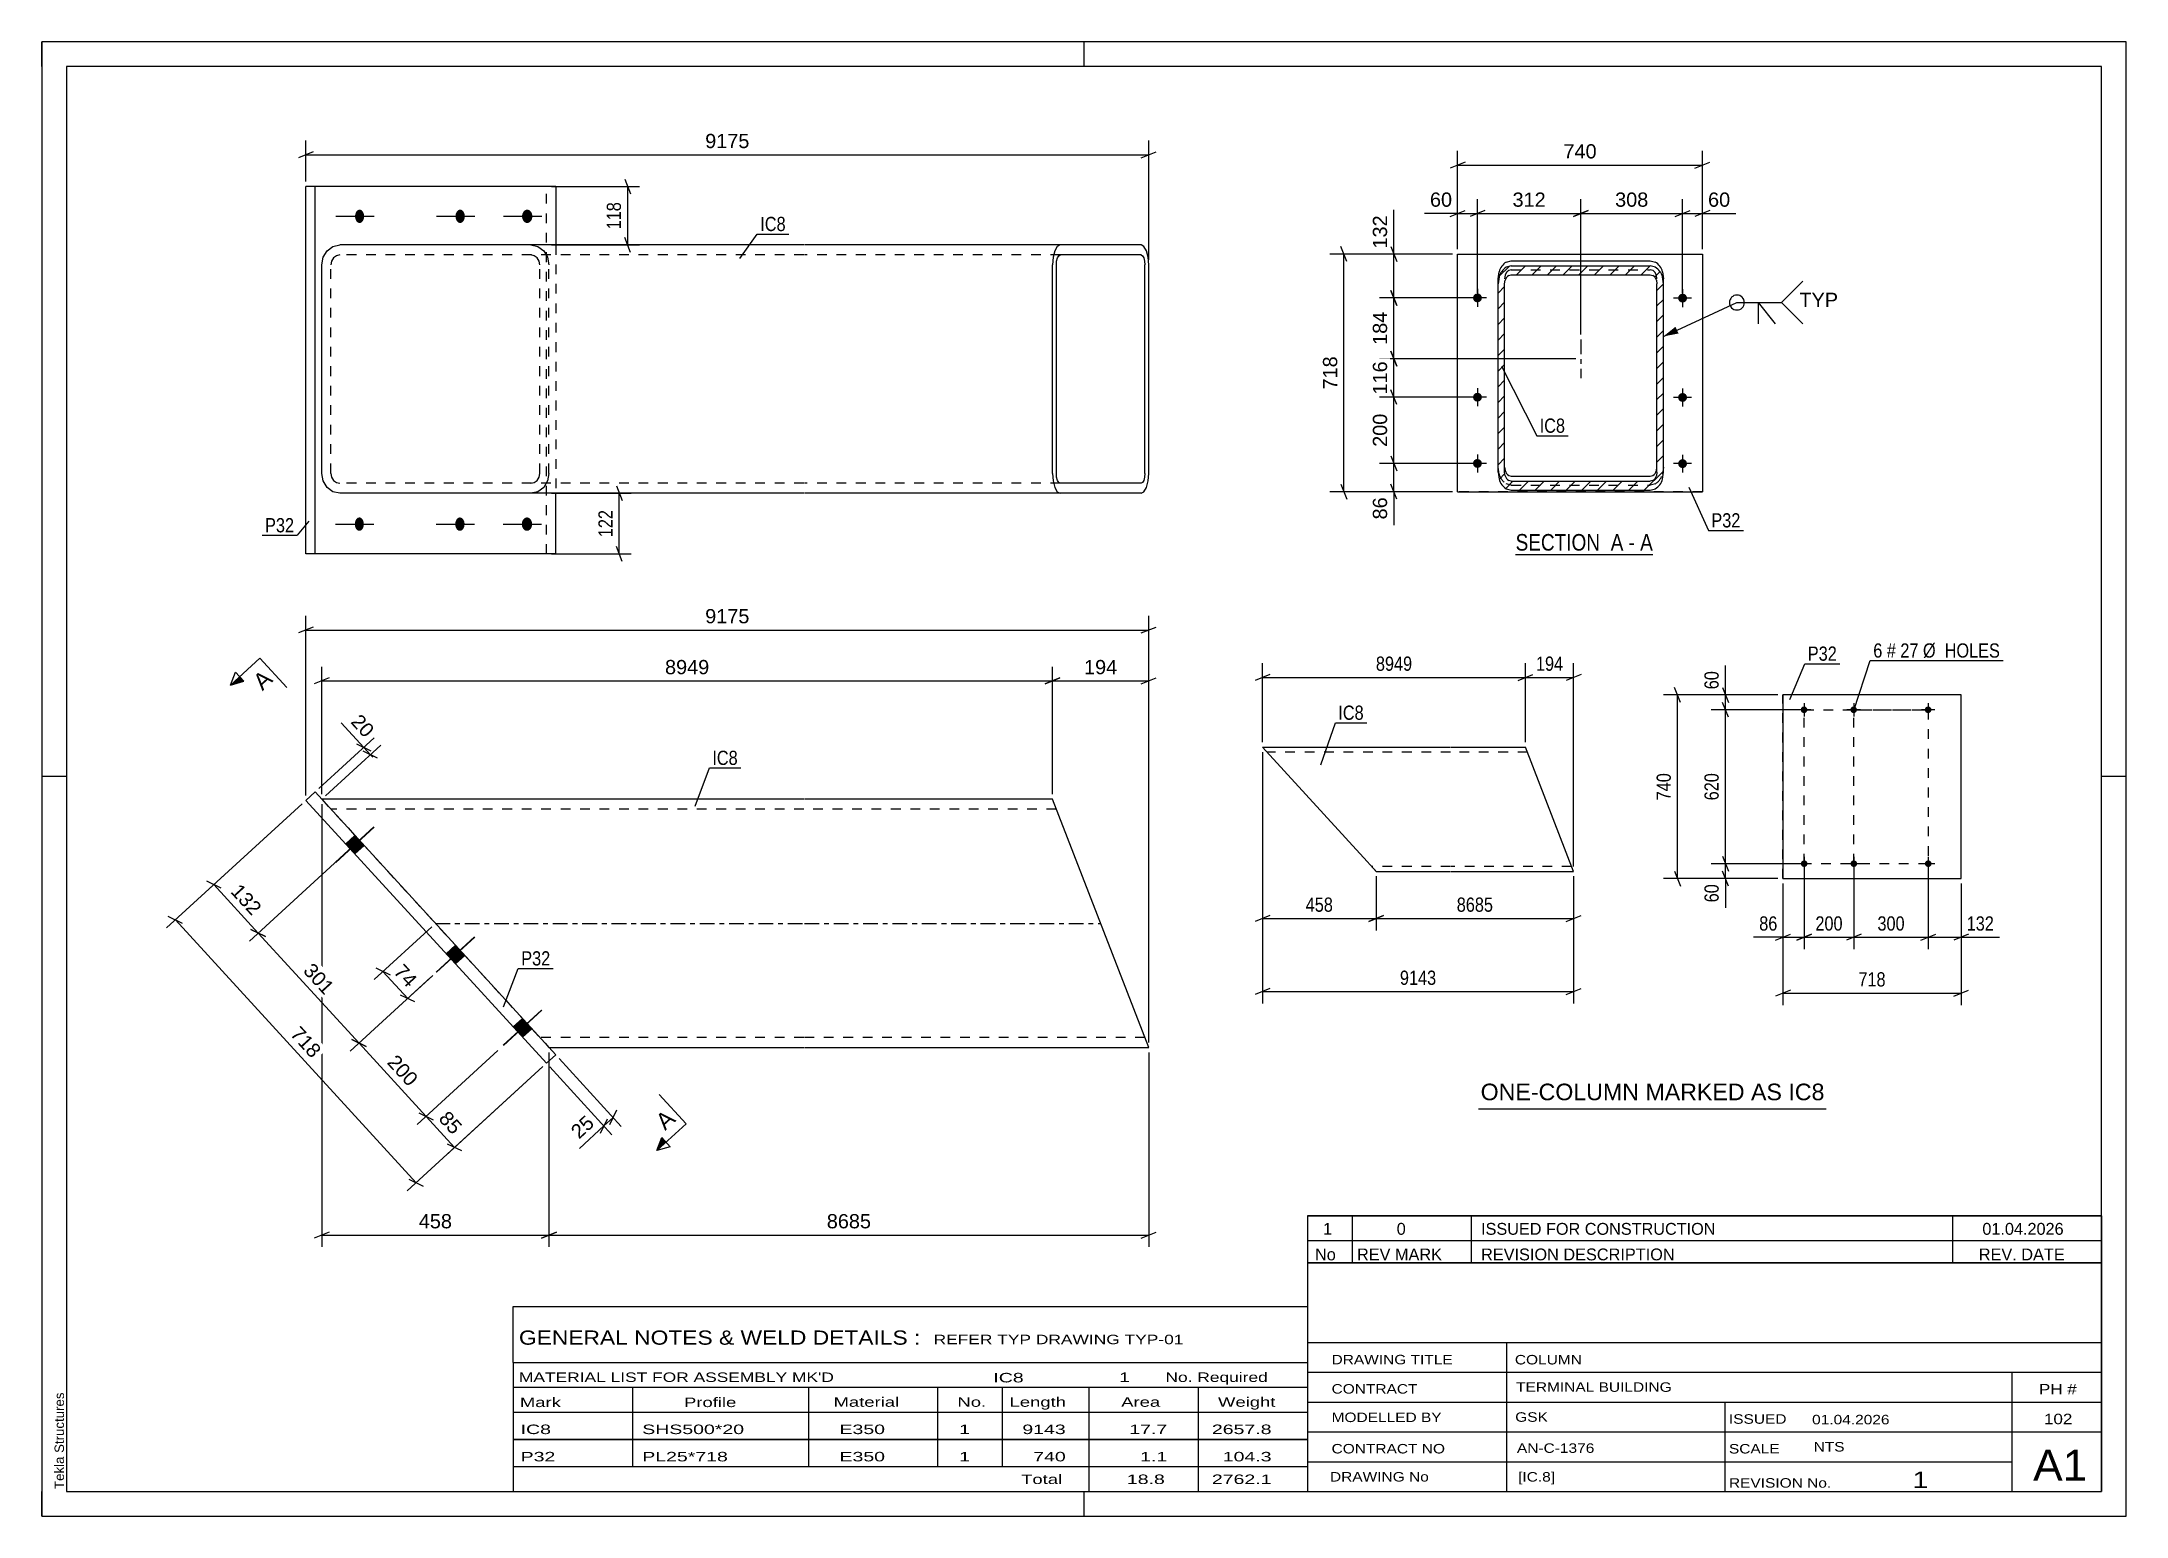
# Model space of a CAD drawing. Header units: millimetres. Extents: x 0 to 420, y 0 to 297.
import ezdxf

# ---------------------------------------------------------------- set-up
doc = ezdxf.new("R2010")
doc.units = ezdxf.units.MM
doc.linetypes.add('DXK_LINE_DOT2', pattern=[3.9198, 1.9599, -1.9599])
doc.linetypes.add('DXK_LINE_DOT3', pattern=[5.9187, 2.979, -0.9799, 0.9799, -0.9799])
doc.styles.add('Arial', font='ARIAL.TTF', dxfattribs={"height": 0.2})
doc.styles.add('Arial Narrow', font='ARIALN.TTF', dxfattribs={"height": 0.2})

# ---------------------------------------------------------------- blocks, each defined once
blk = doc.blocks.new('Unknown-762327746-1129')
at = {"color": 5, "linetype": 'Continuous'}
for p, q in [((420, 297), (0, 297)), ((0, 297), (0, 0)), ((0, 292), (0, 297)), ((210, 292), (210, 297)), ((420, 0), (420, 297)), ((415, 292), (5, 292)), ((5, 292), (5, 5)), ((415, 5), (415, 292)), ((5, 149), (0, 149)), ((420, 149), (415, 149)), ((0, 0), (0, 5)), ((5, 5), (415, 5)), ((210, 0), (210, 5)), ((0, 0), (420, 0))]:
    blk.add_line(p, q, dxfattribs=at)
at = {"color": 174, "linetype": 'Continuous', "style": 'Arial'}
blk.add_text('Tekla Structures', height=1.9102, rotation=90, dxfattribs=at).set_placement((4.5, 5.5))
blk = doc.blocks.new('Unknown-762327746-17 - 1246')
at = {"color": 6, "linetype": 'Continuous'}
blk.add_line((296.96, 193.75), (324.61, 193.75), dxfattribs=at)
at = {"color": 0, "linetype": 'Continuous'}
blk.add_wipeout([(315.07, 194.5), (315.07, 198), (296.96, 198), (296.96, 194.5)], dxfattribs=at)
at = {"color": 7, "linetype": 'Continuous', "style": 'Arial Narrow'}
blk.add_text('SECTION ', height=3.34, dxfattribs=at).set_placement((296.96, 194.5))
at = {"color": 0, "linetype": 'Continuous'}
blk.add_wipeout([(318.68, 194.5), (318.68, 198), (316.12, 198), (316.12, 194.5)], dxfattribs=at)
blk.add_wipeout([(321, 194.5), (321, 198), (319.73, 198), (319.73, 194.5)], dxfattribs=at)
at = {"color": 7, "linetype": 'Continuous', "style": 'Arial Narrow'}
blk.add_text('A', height=3.34, dxfattribs=at).set_placement((316.12, 194.5))
at = {"color": 0, "linetype": 'Continuous'}
blk.add_wipeout([(324.61, 194.5), (324.61, 198), (322.05, 198), (322.05, 194.5)], dxfattribs=at)
at = {"color": 7, "linetype": 'Continuous', "style": 'Arial Narrow'}
for s, p in [('A', (322.05, 194.5)), ('-', (319.73, 194.5))]:
    blk.add_text(s, height=3.34, dxfattribs=at).set_placement(p)
blk = doc.blocks.new('Part-762327746-1773 - 1767')
at = {"color": 2, "linetype": 'Continuous'}
for p, q in [((55.07, 145.89), (53.22, 144.2)), ((53.22, 144.2), (101.72, 91.25)), ((55.07, 145.89), (103.56, 92.94)), ((103.56, 92.94), (101.72, 91.25))]:
    blk.add_line(p, q, dxfattribs=at)
blk = doc.blocks.new('Part-762327746-1778 - 1767')
at = {"color": 2, "linetype": 'Continuous'}
for p, q in [((153.56, 144.42), (56.42, 144.42)), ((203.66, 144.42), (153.66, 144.42)), ((223.04, 94.42), (203.66, 144.42)), ((102.21, 94.42), (153.56, 94.42)), ((153.66, 94.42), (223.04, 94.42))]:
    blk.add_line(p, q, dxfattribs=at)
at = {"color": 7, "linetype": 'DXK_LINE_DOT2'}
for p, q in [((56.42, 144.42), (102.21, 94.42)), ((153.56, 142.42), (58.25, 142.42)), ((204.43, 142.42), (153.66, 142.42)), ((153.56, 96.42), (100.38, 96.42)), ((222.26, 96.42), (153.66, 96.42))]:
    blk.add_line(p, q, dxfattribs=at)
at = {"color": 7, "linetype": 'DXK_LINE_DOT3'}
for p, q in [((79.31, 119.42), (153.56, 119.42)), ((153.66, 119.42), (213.35, 119.42))]:
    blk.add_line(p, q, dxfattribs=at)
blk = doc.blocks.new('Bolt-762327746-1779 - 1767')
at = {"linetype": 'Continuous'}
for points in [[(64.96, 135.09), (63.14, 137.08), (61.29, 135.39), (63.12, 133.4)], [(85.22, 112.96), (83.4, 114.95), (81.56, 113.27), (83.38, 111.28)], [(98.73, 98.21), (96.91, 100.21), (95.06, 98.52), (96.89, 96.53)]]:
    blk.add_hatch(color=1, dxfattribs=at).paths.add_polyline_path(points)
at = {"color": 1, "linetype": 'Continuous'}
for p, q in [((59.26, 131.69), (67, 138.78)), ((61.29, 135.39), (63.14, 137.08)), ((63.12, 133.4), (64.96, 135.09)), ((79.52, 109.57), (87.26, 116.66)), ((81.56, 113.27), (83.4, 114.95)), ((83.38, 111.28), (85.22, 112.96)), ((93.03, 94.82), (100.77, 101.91)), ((95.06, 98.52), (96.91, 100.21)), ((96.89, 96.53), (98.73, 98.21))]:
    blk.add_line(p, q, dxfattribs=at)
blk = doc.blocks.new('Bolt-762327746-1780 - 1767')
at = {"linetype": 'Continuous'}
for points in [[(64.91, 135.14), (63.09, 137.13), (61.25, 135.44), (63.07, 133.45)], [(85.17, 113.02), (83.35, 115.01), (81.51, 113.32), (83.33, 111.33)], [(98.68, 98.27), (96.86, 100.26), (95.01, 98.57), (96.84, 96.58)]]:
    blk.add_hatch(color=1, dxfattribs=at).paths.add_polyline_path(points)
at = {"color": 1, "linetype": 'Continuous'}
for p, q in [((59.21, 131.75), (66.95, 138.84)), ((61.25, 135.44), (63.09, 137.13)), ((63.07, 133.45), (64.91, 135.14)), ((79.47, 109.62), (87.21, 116.71)), ((81.51, 113.32), (83.35, 115.01)), ((83.33, 111.33), (85.17, 113.02)), ((92.98, 94.87), (100.72, 101.97)), ((95.01, 98.57), (96.86, 100.26)), ((96.84, 96.58), (98.68, 98.27))]:
    blk.add_line(p, q, dxfattribs=at)
blk = doc.blocks.new('Part-762327746-1738 - 1732')
at = {"color": 2, "linetype": 'Continuous'}
for p, q in [((103.56, 267.83), (53.22, 267.83)), ((53.22, 193.83), (53.22, 267.83)), ((55.07, 193.83), (55.07, 267.83)), ((103.56, 267.83), (103.56, 256.06)), ((103.56, 193.83), (103.56, 206.06)), ((103.56, 193.83), (53.22, 193.83))]:
    blk.add_line(p, q, dxfattribs=at)
at = {"color": 7, "linetype": 'DXK_LINE_DOT2'}
for p, q in [((101.72, 193.83), (101.72, 267.83)), ((103.56, 256.06), (103.56, 206.06))]:
    blk.add_line(p, q, dxfattribs=at)
blk = doc.blocks.new('Part-762327746-1743 - 1732')
at = {"color": 2, "linetype": 'Continuous'}
for p, q in [((56.42, 252.06), (56.7, 253.59)), ((56.42, 210.06), (56.42, 252.06)), ((56.7, 253.59), (57.49, 254.88)), ((57.49, 254.88), (58.68, 255.75)), ((58.68, 255.75), (60.08, 256.06)), ((153.56, 256.06), (60.08, 256.06)), ((221.49, 256.06), (153.66, 256.06)), ((203.78, 253.59), (203.66, 252.06)), ((203.66, 210.06), (203.66, 252.06)), ((204.11, 254.88), (203.78, 253.59)), ((204.62, 255.75), (204.11, 254.88)), ((204.43, 252.06), (204.49, 252.82)), ((204.43, 210.06), (204.43, 252.06)), ((204.49, 252.82), (204.66, 253.47)), ((205.21, 256.06), (204.62, 255.75)), ((204.66, 253.47), (204.91, 253.9)), ((204.91, 253.9), (205.21, 254.06)), ((221.49, 254.06), (205.21, 254.06)), ((222.08, 255.75), (221.49, 256.06)), ((221.49, 254.06), (221.78, 253.9)), ((221.78, 253.9), (222.04, 253.47)), ((222.04, 253.47), (222.2, 252.82)), ((222.58, 254.88), (222.08, 255.75)), ((222.2, 252.82), (222.26, 252.06)), ((222.26, 210.06), (222.26, 252.06)), ((222.92, 253.59), (222.58, 254.88)), ((223.04, 252.06), (222.92, 253.59)), ((223.04, 210.06), (223.04, 252.06)), ((56.7, 208.53), (56.42, 210.06)), ((203.66, 210.06), (203.78, 208.53)), ((204.49, 209.29), (204.43, 210.06)), ((222.26, 210.06), (222.2, 209.29)), ((222.92, 208.53), (223.04, 210.06)), ((57.49, 207.23), (56.7, 208.53)), ((58.68, 206.36), (57.49, 207.23)), ((60.08, 206.06), (58.68, 206.36)), ((153.56, 206.06), (60.08, 206.06)), ((221.49, 206.06), (153.66, 206.06)), ((203.78, 208.53), (204.11, 207.23)), ((204.11, 207.23), (204.62, 206.36)), ((204.66, 208.64), (204.49, 209.29)), ((204.62, 206.36), (205.21, 206.06)), ((204.91, 208.21), (204.66, 208.64)), ((205.21, 208.06), (204.91, 208.21)), ((221.49, 208.06), (205.21, 208.06)), ((221.78, 208.21), (221.49, 208.06)), ((221.49, 206.06), (222.08, 206.36)), ((222.04, 208.64), (221.78, 208.21)), ((222.2, 209.29), (222.04, 208.64)), ((222.08, 206.36), (222.58, 207.23)), ((222.58, 207.23), (222.92, 208.53))]:
    blk.add_line(p, q, dxfattribs=at)
at = {"color": 7, "linetype": 'DXK_LINE_DOT2'}
for p, q in [((58.39, 252.82), (58.25, 252.06)), ((58.25, 210.06), (58.25, 252.06)), ((58.79, 253.47), (58.39, 252.82)), ((59.38, 253.9), (58.79, 253.47)), ((60.08, 254.06), (59.38, 253.9)), ((153.56, 254.06), (60.08, 254.06)), ((98.55, 256.06), (99.95, 255.75)), ((99.25, 253.9), (98.55, 254.06)), ((99.84, 253.47), (99.25, 253.9)), ((100.24, 252.82), (99.84, 253.47)), ((99.95, 255.75), (101.14, 254.88)), ((100.38, 252.06), (100.24, 252.82)), ((100.38, 210.06), (100.38, 252.06)), ((101.14, 254.88), (101.93, 253.59)), ((101.93, 253.59), (102.21, 252.06)), ((102.21, 210.06), (102.21, 252.06)), ((205.21, 254.06), (153.66, 254.06)), ((58.25, 210.06), (58.39, 209.29)), ((100.24, 209.29), (100.38, 210.06)), ((102.21, 210.06), (101.93, 208.53)), ((58.39, 209.29), (58.79, 208.64)), ((58.79, 208.64), (59.38, 208.21)), ((59.38, 208.21), (60.08, 208.06)), ((153.56, 208.06), (60.08, 208.06)), ((98.55, 208.06), (99.25, 208.21)), ((99.95, 206.36), (98.55, 206.06)), ((99.25, 208.21), (99.84, 208.64)), ((99.84, 208.64), (100.24, 209.29)), ((101.14, 207.23), (99.95, 206.36)), ((101.93, 208.53), (101.14, 207.23)), ((205.21, 208.06), (153.66, 208.06))]:
    blk.add_line(p, q, dxfattribs=at)
blk = doc.blocks.new('Bolt-762327746-1744 - 1732')
at = {"linetype": 'Continuous'}
for points in [[(63.14, 261.83), (63.16, 262.11), (63.22, 262.38), (63.31, 262.62), (63.44, 262.83), (63.59, 263), (63.77, 263.12), (63.95, 263.17), (64.15, 263.17), (64.33, 263.12), (64.51, 263), (64.66, 262.83), (64.79, 262.62), (64.88, 262.38), (64.94, 262.11), (64.96, 261.83), (64.94, 261.55), (64.88, 261.28), (64.79, 261.04), (64.66, 260.83), (64.51, 260.66), (64.33, 260.55), (64.15, 260.49), (63.95, 260.49), (63.77, 260.55), (63.59, 260.66), (63.44, 260.83), (63.31, 261.04), (63.22, 261.28), (63.16, 261.55)], [(83.37, 261.83), (83.39, 262.11), (83.45, 262.38), (83.55, 262.62), (83.68, 262.83), (83.84, 263), (84.02, 263.12), (84.21, 263.17), (84.41, 263.17), (84.6, 263.12), (84.78, 263), (84.94, 262.83), (85.07, 262.62), (85.17, 262.38), (85.23, 262.11), (85.25, 261.83), (85.23, 261.55), (85.17, 261.28), (85.07, 261.04), (84.94, 260.83), (84.78, 260.66), (84.6, 260.55), (84.41, 260.49), (84.21, 260.49), (84.02, 260.55), (83.84, 260.66), (83.68, 260.83), (83.55, 261.04), (83.45, 261.28), (83.39, 261.55)], [(96.78, 261.83), (96.8, 262.11), (96.87, 262.38), (96.98, 262.62), (97.12, 262.83), (97.3, 263), (97.5, 263.12), (97.71, 263.17), (97.93, 263.17), (98.14, 263.12), (98.34, 263), (98.52, 262.83), (98.66, 262.62), (98.77, 262.38), (98.84, 262.11), (98.86, 261.83), (98.84, 261.55), (98.77, 261.28), (98.66, 261.04), (98.52, 260.83), (98.34, 260.66), (98.14, 260.55), (97.93, 260.49), (97.71, 260.49), (97.5, 260.55), (97.3, 260.66), (97.12, 260.83), (96.98, 261.04), (96.87, 261.28), (96.8, 261.55)]]:
    blk.add_hatch(color=1, dxfattribs=at).paths.add_polyline_path(points)
at = {"color": 1, "linetype": 'Continuous'}
for p, q in [((59.26, 261.83), (67, 261.83)), ((79.52, 261.83), (87.26, 261.83)), ((93.03, 261.83), (100.77, 261.83))]:
    blk.add_line(p, q, dxfattribs=at)
blk = doc.blocks.new('Bolt-762327746-1745 - 1732')
at = {"linetype": 'Continuous'}
for points in [[(63.09, 199.83), (63.11, 200.11), (63.17, 200.38), (63.26, 200.62), (63.39, 200.83), (63.54, 201), (63.72, 201.12), (63.91, 201.17), (64.1, 201.17), (64.28, 201.12), (64.46, 201), (64.61, 200.83), (64.74, 200.62), (64.83, 200.38), (64.89, 200.11), (64.91, 199.83), (64.89, 199.55), (64.83, 199.28), (64.74, 199.04), (64.61, 198.83), (64.46, 198.66), (64.28, 198.55), (64.1, 198.49), (63.91, 198.49), (63.72, 198.55), (63.54, 198.66), (63.39, 198.83), (63.26, 199.04), (63.17, 199.28), (63.11, 199.55)], [(83.32, 199.83), (83.34, 200.11), (83.4, 200.38), (83.5, 200.62), (83.63, 200.83), (83.79, 201), (83.97, 201.12), (84.16, 201.17), (84.36, 201.17), (84.55, 201.12), (84.73, 201), (84.89, 200.83), (85.02, 200.62), (85.12, 200.38), (85.18, 200.11), (85.2, 199.83), (85.18, 199.55), (85.12, 199.28), (85.02, 199.04), (84.89, 198.83), (84.73, 198.66), (84.55, 198.55), (84.36, 198.49), (84.16, 198.49), (83.97, 198.55), (83.79, 198.66), (83.63, 198.83), (83.5, 199.04), (83.4, 199.28), (83.34, 199.55)], [(96.73, 199.83), (96.75, 200.11), (96.82, 200.38), (96.93, 200.62), (97.07, 200.83), (97.25, 201), (97.45, 201.12), (97.66, 201.17), (97.88, 201.17), (98.09, 201.12), (98.29, 201), (98.47, 200.83), (98.61, 200.62), (98.72, 200.38), (98.79, 200.11), (98.81, 199.83), (98.79, 199.55), (98.72, 199.28), (98.61, 199.04), (98.47, 198.83), (98.29, 198.66), (98.09, 198.55), (97.88, 198.49), (97.66, 198.49), (97.45, 198.55), (97.25, 198.66), (97.07, 198.83), (96.93, 199.04), (96.82, 199.28), (96.75, 199.55)]]:
    blk.add_hatch(color=1, dxfattribs=at).paths.add_polyline_path(points)
at = {"color": 1, "linetype": 'Continuous'}
for p, q in [((59.21, 199.83), (66.95, 199.83)), ((79.47, 199.83), (87.21, 199.83)), ((92.98, 199.83), (100.72, 199.83))]:
    blk.add_line(p, q, dxfattribs=at)
blk = doc.blocks.new('Bolt-762327746-1470 - 1436')
at = {"linetype": 'Continuous'}
for points in [[(355.1, 130.77, -1), (355.1, 132.12, -1)], [(365.1, 130.77, -1), (365.1, 132.12, -1)], [(380.1, 130.77, -1), (380.1, 132.12, -1)]]:
    blk.add_hatch(color=1, dxfattribs=at).paths.add_polyline_path(points)
at = {"color": 1, "linetype": 'Continuous'}
for p, q in [((356.45, 131.44), (353.75, 131.44)), ((355.1, 132.79), (355.1, 130.09)), ((366.45, 131.44), (363.75, 131.44)), ((365.1, 132.79), (365.1, 130.09)), ((381.45, 131.44), (378.75, 131.44)), ((380.1, 132.79), (380.1, 130.09))]:
    blk.add_line(p, q, dxfattribs=at)
blk = doc.blocks.new('Bolt-762327746-1475 - 1436')
at = {"linetype": 'Continuous'}
for points in [[(355.07, 161.77, -1), (355.07, 163.12, -1)], [(365.07, 161.77, -1), (365.07, 163.12, -1)], [(380.07, 161.77, -1), (380.07, 163.12, -1)]]:
    blk.add_hatch(color=1, dxfattribs=at).paths.add_polyline_path(points)
at = {"color": 1, "linetype": 'Continuous'}
for p, q in [((356.42, 162.44), (353.72, 162.44)), ((355.07, 163.79), (355.07, 161.09)), ((366.42, 162.44), (363.72, 162.44)), ((365.07, 163.79), (365.07, 161.09)), ((381.42, 162.44), (378.72, 162.44)), ((380.07, 163.79), (380.07, 161.09))]:
    blk.add_line(p, q, dxfattribs=at)
blk = doc.blocks.new('Part-762327746-1480 - 1436')
at = {"color": 2, "linetype": 'Continuous'}
for p, q in [((350.82, 165.44), (350.82, 128.44)), ((386.72, 165.44), (350.82, 165.44)), ((386.72, 128.44), (386.72, 165.44)), ((350.82, 128.44), (386.72, 128.44))]:
    blk.add_line(p, q, dxfattribs=at)
at = {"color": 7, "linetype": 'DXK_LINE_DOT2'}
for p, q in [((350.82, 128.44), (350.82, 165.44)), ((386.72, 128.44), (386.72, 165.44))]:
    blk.add_line(p, q, dxfattribs=at)
blk = doc.blocks.new('Part-762327746-1659 - 1653')
at = {"color": 2, "linetype": 'Continuous'}
for p, q in [((267.03, 131.9), (245.97, 154.9)), ((245.97, 154.9), (283.86, 154.9)), ((283.96, 154.9), (298.96, 154.9)), ((308.65, 129.9), (298.96, 154.9)), ((267.03, 131.9), (268.86, 129.9)), ((268.86, 129.9), (283.86, 129.9)), ((283.96, 129.9), (308.65, 129.9))]:
    blk.add_line(p, q, dxfattribs=at)
at = {"color": 7, "linetype": 'DXK_LINE_DOT2'}
for p, q in [((283.86, 153.9), (246.88, 153.9)), ((299.35, 153.9), (283.96, 153.9)), ((268.72, 130.05), (267.03, 131.9)), ((283.86, 130.9), (267.95, 130.9)), ((308.26, 130.9), (283.96, 130.9))]:
    blk.add_line(p, q, dxfattribs=at)
blk = doc.blocks.new('Bolt-762327746-1249 - 1246')
at = {"linetype": 'Continuous'}
for points in [[(331.5, 245.35, -1), (329.7, 245.35, -1)], [(331.5, 225.35, -1), (329.7, 225.35, -1)], [(331.5, 212.02, -1), (329.7, 212.02, -1)]]:
    blk.add_hatch(color=1, dxfattribs=at).paths.add_polyline_path(points)
at = {"color": 1, "linetype": 'Continuous'}
for p, q in [((332.4, 245.35), (328.8, 245.35)), ((330.6, 247.15), (330.6, 243.55)), ((330.6, 227.15), (330.6, 223.55)), ((332.4, 225.35), (328.8, 225.35)), ((332.4, 212.02), (328.8, 212.02)), ((330.6, 213.82), (330.6, 210.22))]:
    blk.add_line(p, q, dxfattribs=at)
blk = doc.blocks.new('Part-762327746-1281 - 1246')
at = {"linetype": 'Continuous'}
h = blk.add_hatch(dxfattribs=at)
h.set_pattern_fill('', scale=0.7, style=0, pattern_type=0)
h.set_pattern_definition([(45, (326.7532, 248.2464), (-1.571545, 1.571545), [])])
h.paths.add_polyline_path([(326.75, 210.28), (326.75, 248.25), (326.55, 249.63), (325.97, 250.8), (325.11, 251.59), (324.09, 251.86), (296.09, 251.86), (295.07, 251.59), (294.2, 250.8), (293.62, 249.63), (293.42, 248.25), (293.42, 210.28), (293.62, 208.9), (294.2, 207.72), (295.07, 206.94), (296.09, 206.66), (324.09, 206.66), (325.11, 206.94), (325.97, 207.72), (326.55, 208.9)])
h.paths.add_polyline_path([(325.03, 209), (324.6, 208.61), (324.09, 208.47), (296.09, 208.47), (295.58, 208.61), (295.14, 209), (294.85, 209.59), (294.75, 210.28), (294.75, 248.25), (294.85, 248.94), (295.14, 249.52), (295.58, 249.92), (296.09, 250.05), (324.09, 250.05), (324.6, 249.92), (325.03, 249.52), (325.32, 248.94), (325.42, 248.25), (325.42, 210.28), (325.32, 209.59)])
at = {"color": 2, "linetype": 'Continuous'}
for p, q in [((295.07, 252.61), (296.09, 252.88)), ((296.09, 252.88), (324.09, 252.88)), ((324.09, 252.88), (325.11, 252.61)), ((293.42, 249.27), (293.62, 250.65)), ((293.62, 249.63), (293.42, 248.25)), ((293.42, 248.25), (293.42, 249.27)), ((293.42, 210.28), (293.42, 248.25)), ((294.75, 248.25), (294.85, 248.94)), ((294.75, 210.28), (294.75, 248.25)), ((296.09, 251.86), (295.07, 251.59)), ((295.58, 249.92), (296.09, 250.05)), ((296.09, 251.86), (324.09, 251.86)), ((296.09, 250.05), (324.09, 250.05)), ((325.11, 251.59), (324.09, 251.86)), ((324.09, 250.05), (324.6, 249.92)), ((325.32, 248.94), (325.42, 248.25)), ((325.42, 210.28), (325.42, 248.25)), ((326.55, 250.65), (326.75, 249.27)), ((326.75, 248.25), (326.55, 249.63)), ((326.75, 248.25), (326.75, 249.27)), ((326.75, 210.28), (326.75, 248.25)), ((293.42, 210.28), (293.62, 208.9)), ((294.75, 211.3), (294.85, 210.61)), ((294.85, 209.59), (294.75, 210.28)), ((325.32, 210.61), (325.42, 211.3)), ((325.42, 210.28), (325.32, 209.59)), ((326.55, 208.9), (326.75, 210.28)), ((295.07, 206.94), (296.09, 206.66)), ((295.58, 209.63), (296.09, 209.49)), ((296.09, 208.47), (295.58, 208.61)), ((296.09, 209.49), (324.09, 209.49)), ((296.09, 208.47), (324.09, 208.47)), ((296.09, 206.66), (324.09, 206.66)), ((324.09, 209.49), (324.6, 209.63)), ((324.6, 208.61), (324.09, 208.47)), ((324.09, 206.66), (325.11, 206.94))]:
    blk.add_line(p, q, dxfattribs=at)
at = {"color": 7, "linetype": 'DXK_LINE_DOT2'}
for p, q in [((293.42, 211.3), (293.42, 248.25)), ((294.85, 249.96), (294.75, 249.27)), ((294.75, 210.28), (294.75, 249.27)), ((296.09, 251.07), (295.58, 250.94)), ((296.09, 251.07), (324.09, 251.07)), ((324.6, 250.94), (324.09, 251.07)), ((325.42, 249.27), (325.32, 249.96)), ((325.42, 210.28), (325.42, 249.27)), ((326.75, 210.28), (326.75, 248.25)), ((293.42, 210.28), (293.42, 211.3)), ((293.62, 209.91), (293.42, 211.3)), ((326.75, 211.3), (326.55, 209.91)), ((296.09, 207.68), (295.07, 207.96)), ((296.09, 207.68), (324.09, 207.68)), ((325.11, 207.96), (324.09, 207.68))]:
    blk.add_line(p, q, dxfattribs=at)
at = {"color": 7, "linetype": 'DXK_LINE_DOT3'}
blk.add_line((310.09, 237.04), (310.09, 229.26), dxfattribs=at)
at = {"color": 2, "linetype": 'Continuous'}
for centre, radius, start, end in [((296.82, 249.81), 3.3, 122.0027, 165.1823), ((323.36, 249.81), 3.3, 14.8177, 57.9973), ((296.82, 248.79), 3.3, 122.0023, 165.182), ((296.45, 248.52), 1.65, 122.0023, 165.182), ((323.72, 248.52), 1.65, 14.818, 57.9977), ((323.36, 248.79), 3.3, 14.818, 57.9977), ((296.45, 211.03), 1.65, 194.8177, 237.9973), ((323.72, 211.03), 1.65, 302.0027, 345.1823), ((296.82, 209.74), 3.3, 194.818, 237.9977), ((296.45, 210.01), 1.65, 194.818, 237.9977), ((323.72, 210.01), 1.65, 302.0023, 345.182), ((323.36, 209.74), 3.3, 302.0023, 345.182)]:
    blk.add_arc(centre, radius, start, end, dxfattribs=at)
at = {"color": 7, "linetype": 'DXK_LINE_DOT2'}
for centre, radius, start, end in [((296.45, 249.54), 1.65, 122.0027, 165.1823), ((323.72, 249.54), 1.65, 14.8177, 57.9973), ((296.82, 210.76), 3.3, 194.8177, 237.9973), ((323.36, 210.76), 3.3, 302.0027, 345.1823)]:
    blk.add_arc(centre, radius, start, end, dxfattribs=at)
blk = doc.blocks.new('Part-762327746-1266 - 1246')
at = {"color": 2, "linetype": 'Continuous'}
for p, q in [((285.27, 206.35), (285.27, 254.22)), ((285.27, 254.22), (334.6, 254.22)), ((334.6, 254.22), (334.6, 206.35)), ((285.27, 206.35), (334.6, 206.35))]:
    blk.add_line(p, q, dxfattribs=at)
at = {"color": 7, "linetype": 'DXK_LINE_DOT2'}
for p, q in [((285.27, 254.22), (334.6, 254.22)), ((334.6, 206.35), (285.27, 206.35))]:
    blk.add_line(p, q, dxfattribs=at)
blk = doc.blocks.new('Bolt-762327746-1250 - 1246')
at = {"linetype": 'Continuous'}
for points in [[(290.17, 245.4, -1), (288.37, 245.4, -1)], [(290.17, 225.4, -1), (288.37, 225.4, -1)], [(290.17, 212.06, -1), (288.37, 212.06, -1)]]:
    blk.add_hatch(color=1, dxfattribs=at).paths.add_polyline_path(points)
at = {"color": 1, "linetype": 'Continuous'}
for p, q in [((291.07, 245.4), (287.47, 245.4)), ((289.27, 247.2), (289.27, 243.6)), ((289.27, 227.2), (289.27, 223.6)), ((291.07, 225.4), (287.47, 225.4)), ((291.07, 212.06), (287.47, 212.06)), ((289.27, 213.86), (289.27, 210.26))]:
    blk.add_line(p, q, dxfattribs=at)
blk = doc.blocks.new('Rectangle-762327746-1578 - 1436')
at = {"color": 1, "linetype": 'DXK_LINE_DOT2'}
blk.add_lwpolyline([(355.07, 162.44), (380.07, 162.44), (380.07, 131.44), (355.07, 131.44), (355.07, 162.44)], close=True, dxfattribs=at)
blk = doc.blocks.new('Rectangle-762327746-1598 - 1436')
at = {"color": 1, "linetype": 'DXK_LINE_DOT2'}
blk.add_lwpolyline([(365.07, 162.44), (380.07, 162.44), (380.07, 131.44), (365.07, 131.44), (365.07, 162.44)], close=True, dxfattribs=at)
blk = doc.blocks.new('StraightDimension-762327746-1908 - 1767')
at = {"color": 7, "linetype": 'Continuous'}
for p, q in [((57.92, 168.86), (54.92, 167.66)), ((56.42, 145.42), (56.42, 171.11)), ((56.42, 168.26), (203.66, 168.26)), ((202.16, 167.66), (205.16, 168.86)), ((203.66, 145.42), (203.66, 171.11))]:
    blk.add_line(p, q, dxfattribs=at)
at = {"color": 0}
blk.add_wipeout([(135.09, 169.01), (135.09, 173.21), (124.99, 173.21), (124.99, 169.01)], dxfattribs=at)
at = {"color": 3, "style": 'Arial'}
blk.add_text('8949', height=2.865, dxfattribs=at).set_placement((125.59, 169.61))
blk = doc.blocks.new('StraightDimension-762327746-1790 - 1767')
at = {"color": 7, "linetype": 'Continuous'}
for p, q in [((102.39, 90.52), (114.9, 76.85)), ((104.24, 92.2), (116.75, 78.54)), ((112.58, 77.17), (113.98, 80.08)), ((113.28, 78.62), (115.12, 80.31)), ((115.83, 81.77), (114.42, 78.86))]:
    blk.add_line(p, q, dxfattribs=at)
at = {"color": 0}
blk.add_wipeout([(112.39, 78.82), (109.55, 81.92), (105.39, 78.11), (108.22, 75.01)], dxfattribs=at)
at = {"color": 7, "linetype": 'Continuous'}
blk.add_line((113.28, 78.62), (108.34, 74.1), dxfattribs=at)
blk.add_line((113.28, 78.62), (108.34, 74.1), dxfattribs=at)
at = {"color": 3, "style": 'Arial'}
blk.add_text('25', height=2.865, rotation=42.4848, dxfattribs=at).set_placement((108.26, 75.86))
blk = doc.blocks.new('StraightDimension-762327746-1801 - 1767')
at = {"color": 7, "linetype": 'Continuous'}
for p, q in [((56.42, 143.42), (56.42, 54.25)), ((102.21, 93.42), (102.21, 54.25)), ((57.92, 57.25), (54.92, 56.05)), ((56.42, 56.65), (102.21, 56.65)), ((100.71, 56.05), (103.71, 57.25))]:
    blk.add_line(p, q, dxfattribs=at)
at = {"color": 0}
blk.add_wipeout([(83.25, 57.4), (83.25, 61.6), (75.38, 61.6), (75.38, 57.4)], dxfattribs=at)
at = {"color": 3, "style": 'Arial'}
blk.add_text('458', height=2.865, dxfattribs=at).set_placement((75.98, 58))
blk = doc.blocks.new('StraightDimension-762327746-1805 - 1767')
at = {"color": 7, "linetype": 'Continuous'}
for p, q in [((102.21, 93.42), (102.21, 54.25)), ((223.04, 93.42), (223.04, 54.25)), ((103.71, 57.25), (100.71, 56.05)), ((102.21, 56.65), (223.04, 56.65)), ((221.54, 56.05), (224.54, 57.25))]:
    blk.add_line(p, q, dxfattribs=at)
at = {"color": 0}
blk.add_wipeout([(167.67, 57.4), (167.67, 61.6), (157.58, 61.6), (157.58, 57.4)], dxfattribs=at)
at = {"color": 3, "style": 'Arial'}
blk.add_text('8685', height=2.865, dxfattribs=at).set_placement((158.18, 58))
blk = doc.blocks.new('StraightDimension-762327746-1813 - 1767')
at = {"color": 7, "linetype": 'Continuous'}
for p, q in [((52.49, 143.53), (25.16, 118.5)), ((28.39, 119.42), (25.48, 120.82)), ((26.93, 120.12), (75.42, 67.17)), ((100.98, 90.58), (73.65, 65.55)), ((73.97, 67.87), (76.88, 66.47))]:
    blk.add_line(p, q, dxfattribs=at)
at = {"color": 0}
blk.add_wipeout([(54.39, 91.25), (57.49, 94.09), (52.17, 99.89), (49.07, 97.06)], dxfattribs=at)
at = {"color": 3, "style": 'Arial'}
blk.add_text('718', height=2.865, rotation=-47.5154, dxfattribs=at).set_placement((49.92, 97.02))
blk = doc.blocks.new('StraightDimension-762327746-1897 - 1767')
at = {"color": 7, "linetype": 'Continuous'}
for p, q in [((53.22, 145.2), (53.22, 181.36)), ((223.04, 95.42), (223.04, 181.36)), ((54.72, 179.11), (51.72, 177.91)), ((53.22, 178.51), (223.04, 178.51)), ((221.54, 177.91), (224.54, 179.11))]:
    blk.add_line(p, q, dxfattribs=at)
at = {"color": 0}
blk.add_wipeout([(143.18, 179.26), (143.18, 183.46), (133.08, 183.46), (133.08, 179.26)], dxfattribs=at)
at = {"color": 3, "style": 'Arial'}
blk.add_text('9175', height=2.865, dxfattribs=at).set_placement((133.68, 179.86))
blk = doc.blocks.new('StraightDimension-762327746-1917 - 1767')
at = {"color": 7, "linetype": 'Continuous'}
for p, q in [((205.16, 168.86), (202.16, 167.66)), ((203.66, 145.42), (203.66, 171.11)), ((203.66, 168.26), (223.04, 168.26)), ((221.54, 167.66), (224.54, 168.86)), ((223.04, 95.42), (223.04, 171.11))]:
    blk.add_line(p, q, dxfattribs=at)
at = {"color": 0}
blk.add_wipeout([(217.28, 169.01), (217.28, 173.21), (209.41, 173.21), (209.41, 169.01)], dxfattribs=at)
at = {"color": 3, "style": 'Arial'}
blk.add_text('194', height=2.865, dxfattribs=at).set_placement((210.01, 169.61))
blk = doc.blocks.new('StraightDimension-762327746-1930 - 1767')
at = {"color": 7, "linetype": 'Continuous'}
for p, q in [((55.81, 146.57), (66.98, 156.8)), ((63.42, 155.58), (66.33, 154.17)), ((57.16, 145.09), (68.33, 155.32)), ((67.68, 152.7), (64.77, 154.1)), ((64.88, 154.87), (66.23, 153.4)), ((66.23, 153.4), (66.72, 152.87))]:
    blk.add_line(p, q, dxfattribs=at)
at = {"color": 0}
blk.add_wipeout([(65.08, 155.77), (68.17, 158.61), (64.36, 162.77), (61.26, 159.93)], dxfattribs=at)
at = {"color": 7, "linetype": 'Continuous'}
blk.add_line((64.88, 154.87), (60.35, 159.81), dxfattribs=at)
blk.add_line((64.88, 154.87), (60.35, 159.81), dxfattribs=at)
at = {"color": 3, "style": 'Arial'}
blk.add_text('20', height=2.865, rotation=-47.5154, dxfattribs=at).set_placement((62.11, 159.9))
blk = doc.blocks.new('StraightDimension-762327746-3140 - 1767')
at = {"color": 7, "linetype": 'Continuous'}
for p, q in [((91.92, 93.81), (75.67, 78.93)), ((100.98, 90.58), (81.41, 72.66)), ((75.99, 81.25), (78.9, 79.85)), ((77.44, 80.55), (83.18, 74.28)), ((84.64, 73.58), (81.73, 74.98))]:
    blk.add_line(p, q, dxfattribs=at)
at = {"color": 0}
blk.add_wipeout([(82.77, 75.84), (85.87, 78.68), (82.06, 82.84), (78.96, 80)], dxfattribs=at)
at = {"color": 3, "style": 'Arial'}
blk.add_text('85', height=2.865, rotation=-47.5154, dxfattribs=at).set_placement((79.81, 79.97))
blk = doc.blocks.new('StraightDimension-762327746-3141 - 1767')
at = {"color": 7, "linetype": 'Continuous'}
for p, q in [((78.41, 108.56), (62.17, 93.68)), ((65.39, 94.6), (62.48, 96)), ((63.94, 95.3), (77.44, 80.55)), ((91.92, 93.81), (75.67, 78.93)), ((75.99, 81.25), (78.9, 79.85))]:
    blk.add_line(p, q, dxfattribs=at)
at = {"color": 0}
blk.add_wipeout([(73.9, 85.53), (77, 88.37), (71.68, 94.17), (68.58, 91.33)], dxfattribs=at)
at = {"color": 3, "style": 'Arial'}
blk.add_text('200', height=2.865, rotation=-47.5154, dxfattribs=at).set_placement((69.43, 91.3))
blk = doc.blocks.new('StraightDimension-762327746-3142 - 1767')
at = {"color": 7, "linetype": 'Continuous'}
for p, q in [((61.42, 133.77), (41.86, 115.86)), ((45.08, 116.78), (42.17, 118.18)), ((43.63, 117.48), (63.94, 95.3)), ((78.41, 108.56), (62.17, 93.68)), ((62.48, 96), (65.39, 94.6))]:
    blk.add_line(p, q, dxfattribs=at)
at = {"color": 0}
blk.add_wipeout([(56.99, 103.99), (60.09, 106.83), (54.77, 112.63), (51.68, 109.8)], dxfattribs=at)
at = {"color": 3, "style": 'Arial'}
blk.add_text('301', height=2.865, rotation=-47.5154, dxfattribs=at).set_placement((52.52, 109.76))
blk = doc.blocks.new('StraightDimension-762327746-3143 - 1767')
at = {"color": 7, "linetype": 'Continuous'}
for p, q in [((52.49, 143.53), (32.92, 125.61)), ((61.42, 133.77), (41.86, 115.86)), ((36.15, 126.53), (33.24, 127.93)), ((34.69, 127.23), (43.63, 117.48)), ((42.17, 118.18), (45.08, 116.78))]:
    blk.add_line(p, q, dxfattribs=at)
at = {"color": 0}
blk.add_wipeout([(42.37, 119.96), (45.47, 122.8), (40.15, 128.6), (37.05, 125.76)], dxfattribs=at)
at = {"color": 3, "style": 'Arial'}
blk.add_text('132', height=2.865, rotation=-47.5154, dxfattribs=at).set_placement((37.9, 125.73))
blk = doc.blocks.new('StraightDimension-762327746-3301 - 1767')
at = {"color": 7, "linetype": 'Continuous'}
for p, q in [((78.58, 118.74), (66.98, 108.12)), ((67.3, 110.45), (70.21, 109.04)), ((68.75, 109.75), (73.75, 104.29)), ((78.78, 108.89), (71.98, 102.67)), ((75.21, 103.59), (72.3, 104.99))]:
    blk.add_line(p, q, dxfattribs=at)
at = {"color": 0}
blk.add_wipeout([(73.71, 105.44), (76.81, 108.28), (73, 112.44), (69.9, 109.61)], dxfattribs=at)
at = {"color": 3, "style": 'Arial'}
blk.add_text('74', height=2.865, rotation=-47.5154, dxfattribs=at).set_placement((70.75, 109.57))
blk = doc.blocks.new('StraightDimension-762327746-1753 - 1732')
at = {"color": 7, "linetype": 'Continuous'}
for p, q in [((117.46, 269.33), (118.66, 266.33)), ((102.72, 267.83), (120.46, 267.83)), ((118.06, 256.06), (118.06, 267.83)), ((118.66, 254.56), (117.46, 257.56)), ((102.72, 256.06), (120.46, 256.06))]:
    blk.add_line(p, q, dxfattribs=at)
at = {"color": 0}
blk.add_wipeout([(117.31, 265.29), (113.11, 265.29), (113.11, 258.6), (117.31, 258.6)], dxfattribs=at)
at = {"color": 3, "style": 'Arial Narrow'}
blk.add_text('118', height=2.863, rotation=90.0002, dxfattribs=at).set_placement((116.71, 259.2))
blk = doc.blocks.new('StraightDimension-762327746-1748 - 1732')
at = {"color": 7, "linetype": 'Continuous'}
for p, q in [((102.72, 206.06), (118.78, 206.06)), ((115.78, 207.56), (116.98, 204.56)), ((116.38, 193.83), (116.38, 206.06)), ((102.72, 193.83), (118.78, 193.83)), ((116.98, 192.33), (115.78, 195.33))]:
    blk.add_line(p, q, dxfattribs=at)
at = {"color": 0}
blk.add_wipeout([(115.63, 203.29), (111.43, 203.29), (111.43, 196.6), (115.63, 196.6)], dxfattribs=at)
at = {"color": 3, "style": 'Arial Narrow'}
blk.add_text('122', height=2.863, rotation=90.0002, dxfattribs=at).set_placement((115.03, 197.2))
blk = doc.blocks.new('StraightDimension-762327746-1758 - 1732')
at = {"color": 7, "linetype": 'Continuous'}
for p, q in [((54.72, 274.82), (51.72, 273.62)), ((53.22, 268.83), (53.22, 277.07)), ((53.22, 274.22), (223.04, 274.22)), ((221.54, 273.62), (224.54, 274.82)), ((223.04, 253.06), (223.04, 277.07))]:
    blk.add_line(p, q, dxfattribs=at)
at = {"color": 0}
blk.add_wipeout([(143.18, 274.97), (143.18, 279.17), (133.08, 279.17), (133.08, 274.97)], dxfattribs=at)
at = {"color": 3, "style": 'Arial'}
blk.add_text('9175', height=2.865, dxfattribs=at).set_placement((133.68, 275.57))
blk = doc.blocks.new('StraightDimension-762327746-2471 - 1436')
at = {"color": 7, "linetype": 'Continuous'}
for p, q in [((355.1, 130.44), (355.1, 114.22)), ((365.1, 130.44), (365.1, 114.22)), ((353.6, 116.02), (356.6, 117.22)), ((355.1, 116.62), (365.1, 116.62)), ((366.6, 117.22), (363.6, 116.02))]:
    blk.add_line(p, q, dxfattribs=at)
at = {"color": 0}
blk.add_wipeout([(363.45, 117.37), (363.45, 121.57), (356.76, 121.57), (356.76, 117.37)], dxfattribs=at)
at = {"color": 3, "style": 'Arial Narrow'}
blk.add_text('200', height=2.863, dxfattribs=at).set_placement((357.36, 117.97))
blk = doc.blocks.new('StraightDimension-762327746-1483 - 1436')
at = {"color": 7, "linetype": 'Continuous'}
for p, q in [((350.82, 127.44), (350.82, 102.96)), ((386.72, 127.44), (386.72, 102.96)), ((352.32, 105.96), (349.32, 104.76)), ((350.82, 105.36), (386.72, 105.36)), ((385.22, 104.76), (388.22, 105.96))]:
    blk.add_line(p, q, dxfattribs=at)
at = {"color": 0}
blk.add_wipeout([(372.11, 106.11), (372.11, 110.31), (365.42, 110.31), (365.42, 106.11)], dxfattribs=at)
at = {"color": 3, "style": 'Arial Narrow'}
blk.add_text('718', height=2.863, dxfattribs=at).set_placement((366.02, 106.71))
blk = doc.blocks.new('StraightDimension-762327746-1494 - 1436')
at = {"color": 7, "linetype": 'Continuous'}
for p, q in [((355.1, 130.44), (355.1, 114.22)), ((350.82, 127.44), (350.82, 114.22)), ((349.32, 116.02), (352.32, 117.22)), ((350.82, 116.62), (355.1, 116.62)), ((356.6, 117.22), (353.6, 116.02))]:
    blk.add_line(p, q, dxfattribs=at)
at = {"color": 0}
blk.add_wipeout([(350.29, 117.37), (350.29, 121.57), (345.44, 121.57), (345.44, 117.37)], dxfattribs=at)
at = {"color": 7, "linetype": 'Continuous'}
blk.add_line((350.82, 116.62), (344.91, 116.62), dxfattribs=at)
blk.add_line((350.82, 116.62), (344.91, 116.62), dxfattribs=at)
at = {"color": 3, "style": 'Arial Narrow'}
blk.add_text('86', height=2.863, dxfattribs=at).set_placement((346.04, 117.97))
blk = doc.blocks.new('StraightDimension-762327746-1509 - 1436')
at = {"color": 7, "linetype": 'Continuous'}
for p, q in [((380.1, 130.44), (380.1, 114.22)), ((386.72, 127.44), (386.72, 114.22)), ((378.6, 116.02), (381.6, 117.22)), ((380.1, 116.62), (386.72, 116.62)), ((388.22, 117.22), (385.22, 116.02))]:
    blk.add_line(p, q, dxfattribs=at)
at = {"color": 0}
blk.add_wipeout([(393.93, 117.37), (393.93, 121.57), (387.24, 121.57), (387.24, 117.37)], dxfattribs=at)
at = {"color": 7, "linetype": 'Continuous'}
blk.add_line((386.72, 116.62), (394.45, 116.62), dxfattribs=at)
blk.add_line((386.72, 116.62), (394.45, 116.62), dxfattribs=at)
at = {"color": 3, "style": 'Arial Narrow'}
blk.add_text('132', height=2.863, dxfattribs=at).set_placement((387.84, 117.97))
blk = doc.blocks.new('StraightDimension-762327746-1525 - 1436')
at = {"color": 7, "linetype": 'Continuous'}
for p, q in [((349.82, 165.44), (326.73, 165.44)), ((330.18, 163.94), (328.98, 166.94)), ((329.58, 128.44), (329.58, 165.44)), ((349.82, 128.44), (326.73, 128.44)), ((328.98, 129.94), (330.18, 126.94))]:
    blk.add_line(p, q, dxfattribs=at)
at = {"color": 0}
blk.add_wipeout([(328.83, 150.29), (324.63, 150.29), (324.63, 143.6), (328.83, 143.6)], dxfattribs=at)
at = {"color": 3, "style": 'Arial Narrow'}
blk.add_text('740', height=2.863, rotation=90.0002, dxfattribs=at).set_placement((328.23, 144.2))
blk = doc.blocks.new('StraightDimension-762327746-1536 - 1436')
at = {"color": 7, "linetype": 'Continuous'}
for p, q in [((339.82, 160.94), (338.62, 163.94)), ((354.07, 162.44), (336.37, 162.44)), ((339.22, 131.44), (339.22, 162.44)), ((354.1, 131.44), (336.37, 131.44)), ((338.62, 132.94), (339.82, 129.94))]:
    blk.add_line(p, q, dxfattribs=at)
at = {"color": 0}
blk.add_wipeout([(338.47, 150.29), (334.27, 150.29), (334.27, 143.6), (338.47, 143.6)], dxfattribs=at)
at = {"color": 3, "style": 'Arial Narrow'}
blk.add_text('620', height=2.863, rotation=90.0002, dxfattribs=at).set_placement((337.87, 144.2))
blk = doc.blocks.new('StraightDimension-762327746-1552 - 1436')
at = {"color": 7, "linetype": 'Continuous'}
for p, q in [((354.1, 131.44), (336.37, 131.44)), ((338.62, 132.94), (339.82, 129.94)), ((339.22, 128.44), (339.22, 131.44)), ((349.82, 128.44), (336.37, 128.44)), ((339.82, 126.94), (338.62, 129.94))]:
    blk.add_line(p, q, dxfattribs=at)
at = {"color": 0}
blk.add_wipeout([(338.47, 127.92), (334.27, 127.92), (334.27, 123.06), (338.47, 123.06)], dxfattribs=at)
at = {"color": 7, "linetype": 'Continuous'}
blk.add_line((339.22, 128.44), (339.22, 122.54), dxfattribs=at)
blk.add_line((339.22, 128.44), (339.22, 122.54), dxfattribs=at)
at = {"color": 3, "style": 'Arial Narrow'}
blk.add_text('60', height=2.863, rotation=90.0002, dxfattribs=at).set_placement((337.87, 123.66))
blk = doc.blocks.new('StraightDimension-762327746-1565 - 1436')
at = {"color": 7, "linetype": 'Continuous'}
for p, q in [((349.82, 165.44), (336.37, 165.44)), ((338.62, 166.94), (339.82, 163.94)), ((339.82, 160.94), (338.62, 163.94)), ((339.22, 162.44), (339.22, 165.44)), ((354.07, 162.44), (336.37, 162.44))]:
    blk.add_line(p, q, dxfattribs=at)
at = {"color": 0}
blk.add_wipeout([(338.47, 170.82), (334.27, 170.82), (334.27, 165.97), (338.47, 165.97)], dxfattribs=at)
at = {"color": 7, "linetype": 'Continuous'}
blk.add_line((339.22, 165.44), (339.22, 171.35), dxfattribs=at)
blk.add_line((339.22, 165.44), (339.22, 171.35), dxfattribs=at)
at = {"color": 3, "style": 'Arial Narrow'}
blk.add_text('60', height=2.863, rotation=90.0002, dxfattribs=at).set_placement((337.87, 166.57))
blk = doc.blocks.new('StraightDimension-762327746-2473 - 1436')
at = {"color": 7, "linetype": 'Continuous'}
for p, q in [((365.1, 130.44), (365.1, 114.22)), ((380.1, 130.44), (380.1, 114.22)), ((366.6, 117.22), (363.6, 116.02)), ((365.1, 116.62), (380.1, 116.62)), ((378.6, 116.02), (381.6, 117.22))]:
    blk.add_line(p, q, dxfattribs=at)
at = {"color": 0}
blk.add_wipeout([(375.95, 117.37), (375.95, 121.57), (369.26, 121.57), (369.26, 117.37)], dxfattribs=at)
at = {"color": 3, "style": 'Arial Narrow'}
blk.add_text('300', height=2.863, dxfattribs=at).set_placement((369.86, 117.97))
blk = doc.blocks.new('StraightDimension-762327746-1717 - 1653')
at = {"color": 7, "linetype": 'Continuous'}
for p, q in [((245.97, 153.9), (245.97, 103.29)), ((308.65, 128.9), (308.65, 103.29)), ((247.47, 106.29), (244.47, 105.09)), ((245.97, 105.69), (308.65, 105.69)), ((307.15, 105.09), (310.15, 106.29))]:
    blk.add_line(p, q, dxfattribs=at)
at = {"color": 0}
blk.add_wipeout([(281.56, 106.44), (281.56, 110.64), (273.05, 110.64), (273.05, 106.44)], dxfattribs=at)
at = {"color": 3, "style": 'Arial Narrow'}
blk.add_text('9143', height=2.863, dxfattribs=at).set_placement((273.65, 107.04))
blk = doc.blocks.new('StraightDimension-762327746-1703 - 1653')
at = {"color": 7, "linetype": 'Continuous'}
for p, q in [((245.97, 153.9), (245.97, 118.01)), ((268.86, 128.9), (268.86, 118.01)), ((247.47, 121.01), (244.47, 119.81)), ((245.97, 120.41), (268.86, 120.41)), ((267.36, 119.81), (270.36, 121.01))]:
    blk.add_line(p, q, dxfattribs=at)
at = {"color": 0}
blk.add_wipeout([(260.76, 121.16), (260.76, 125.36), (254.07, 125.36), (254.07, 121.16)], dxfattribs=at)
at = {"color": 3, "style": 'Arial Narrow'}
blk.add_text('458', height=2.863, dxfattribs=at).set_placement((254.67, 121.76))
blk = doc.blocks.new('StraightDimension-762327746-1662 - 1653')
at = {"color": 7, "linetype": 'Continuous'}
for p, q in [((297.46, 168.35), (300.46, 169.55)), ((298.96, 155.9), (298.96, 171.8)), ((298.96, 168.95), (308.65, 168.95)), ((310.15, 169.55), (307.15, 168.35)), ((308.65, 130.9), (308.65, 171.8))]:
    blk.add_line(p, q, dxfattribs=at)
at = {"color": 0}
blk.add_wipeout([(307.15, 169.7), (307.15, 173.9), (300.46, 173.9), (300.46, 169.7)], dxfattribs=at)
at = {"color": 3, "style": 'Arial Narrow'}
blk.add_text('194', height=2.863, dxfattribs=at).set_placement((301.06, 170.3))
blk = doc.blocks.new('StraightDimension-762327746-1676 - 1653')
at = {"color": 7, "linetype": 'Continuous'}
for p, q in [((247.47, 169.55), (244.47, 168.35)), ((245.97, 155.9), (245.97, 171.8)), ((245.97, 168.95), (298.96, 168.95)), ((297.46, 168.35), (300.46, 169.55)), ((298.96, 155.9), (298.96, 171.8))]:
    blk.add_line(p, q, dxfattribs=at)
at = {"color": 0}
blk.add_wipeout([(276.72, 169.7), (276.72, 173.9), (268.21, 173.9), (268.21, 169.7)], dxfattribs=at)
at = {"color": 3, "style": 'Arial Narrow'}
blk.add_text('8949', height=2.863, dxfattribs=at).set_placement((268.81, 170.3))
blk = doc.blocks.new('StraightDimension-762327746-1690 - 1653')
at = {"color": 7, "linetype": 'Continuous'}
for p, q in [((268.86, 128.9), (268.86, 118.01)), ((308.65, 128.9), (308.65, 118.01)), ((270.36, 121.01), (267.36, 119.81)), ((268.86, 120.41), (308.65, 120.41)), ((307.15, 119.81), (310.15, 121.01))]:
    blk.add_line(p, q, dxfattribs=at)
at = {"color": 0}
blk.add_wipeout([(293.01, 121.16), (293.01, 125.36), (284.5, 125.36), (284.5, 121.16)], dxfattribs=at)
at = {"color": 3, "style": 'Arial Narrow'}
blk.add_text('8685', height=2.863, dxfattribs=at).set_placement((285.1, 121.76))
blk = doc.blocks.new('StraightDimension-762327746-1318 - 1246')
at = {"color": 7, "linetype": 'Continuous'}
for p, q in [((310.09, 238.04), (310.09, 265.26)), ((330.6, 246.35), (330.6, 265.26)), ((311.59, 263.01), (308.59, 261.81)), ((310.09, 262.41), (330.6, 262.41)), ((329.1, 261.81), (332.1, 263.01))]:
    blk.add_line(p, q, dxfattribs=at)
at = {"color": 0}
blk.add_wipeout([(324.28, 263.16), (324.28, 267.36), (316.41, 267.36), (316.41, 263.16)], dxfattribs=at)
at = {"color": 3, "style": 'Arial'}
blk.add_text('308', height=2.865, dxfattribs=at).set_placement((317.01, 263.76))
blk = doc.blocks.new('StraightDimension-762327746-2039 - 1246')
at = {"color": 7, "linetype": 'Continuous'}
for p, q in [((288.27, 245.4), (269.56, 245.4)), ((271.81, 246.9), (273.01, 243.9)), ((272.41, 233.15), (272.41, 245.4)), ((309.09, 233.15), (269.56, 233.15)), ((273.01, 231.65), (271.81, 234.65))]:
    blk.add_line(p, q, dxfattribs=at)
at = {"color": 0}
blk.add_wipeout([(271.66, 243.21), (267.46, 243.21), (267.46, 235.34), (271.66, 235.34)], dxfattribs=at)
at = {"color": 3, "style": 'Arial'}
blk.add_text('184', height=2.865, rotation=90.0002, dxfattribs=at).set_placement((271.06, 235.94))
blk = doc.blocks.new('StraightDimension-762327746-1283 - 1246')
at = {"color": 7, "linetype": 'Continuous'}
for p, q in [((285.27, 255.22), (285.27, 265.26)), ((289.27, 246.4), (289.27, 265.26)), ((283.77, 261.81), (286.77, 263.01)), ((285.27, 262.41), (289.27, 262.41)), ((290.77, 263.01), (287.77, 261.81))]:
    blk.add_line(p, q, dxfattribs=at)
at = {"color": 0}
blk.add_wipeout([(284.74, 263.16), (284.74, 267.36), (279.1, 267.36), (279.1, 263.16)], dxfattribs=at)
at = {"color": 7, "linetype": 'Continuous'}
blk.add_line((285.27, 262.41), (278.57, 262.41), dxfattribs=at)
blk.add_line((285.27, 262.41), (278.57, 262.41), dxfattribs=at)
at = {"color": 3, "style": 'Arial'}
blk.add_text('60', height=2.865, dxfattribs=at).set_placement((279.7, 263.76))
blk = doc.blocks.new('StraightDimension-762327746-1304 - 1246')
at = {"color": 7, "linetype": 'Continuous'}
for p, q in [((289.27, 246.4), (289.27, 265.26)), ((310.09, 238.04), (310.09, 265.26)), ((290.77, 263.01), (287.77, 261.81)), ((289.27, 262.41), (310.09, 262.41)), ((308.59, 261.81), (311.59, 263.01))]:
    blk.add_line(p, q, dxfattribs=at)
at = {"color": 0}
blk.add_wipeout([(303.61, 263.16), (303.61, 267.36), (295.74, 267.36), (295.74, 263.16)], dxfattribs=at)
at = {"color": 3, "style": 'Arial'}
blk.add_text('312', height=2.865, dxfattribs=at).set_placement((296.34, 263.76))
blk = doc.blocks.new('StraightDimension-762327746-1395 - 1246')
at = {"color": 7, "linetype": 'Continuous'}
for p, q in [((284.27, 254.22), (259.51, 254.22)), ((262.96, 252.72), (261.76, 255.72)), ((262.36, 206.35), (262.36, 254.22)), ((284.27, 206.35), (259.51, 206.35)), ((261.76, 207.85), (262.96, 204.85))]:
    blk.add_line(p, q, dxfattribs=at)
at = {"color": 0}
blk.add_wipeout([(261.61, 234.22), (257.41, 234.22), (257.41, 226.35), (261.61, 226.35)], dxfattribs=at)
at = {"color": 3, "style": 'Arial'}
blk.add_text('718', height=2.865, rotation=90.0002, dxfattribs=at).set_placement((261.01, 226.95))
blk = doc.blocks.new('StraightDimension-762327746-1331 - 1246')
at = {"color": 7, "linetype": 'Continuous'}
for p, q in [((330.6, 246.35), (330.6, 265.26)), ((334.6, 255.22), (334.6, 265.26)), ((329.1, 261.81), (332.1, 263.01)), ((330.6, 262.41), (334.6, 262.41)), ((336.1, 263.01), (333.1, 261.81))]:
    blk.add_line(p, q, dxfattribs=at)
at = {"color": 0}
blk.add_wipeout([(340.78, 263.16), (340.78, 267.36), (335.13, 267.36), (335.13, 263.16)], dxfattribs=at)
at = {"color": 7, "linetype": 'Continuous'}
blk.add_line((334.6, 262.41), (341.3, 262.41), dxfattribs=at)
blk.add_line((334.6, 262.41), (341.3, 262.41), dxfattribs=at)
at = {"color": 3, "style": 'Arial'}
blk.add_text('60', height=2.865, dxfattribs=at).set_placement((335.73, 263.76))
blk = doc.blocks.new('StraightDimension-762327746-1406 - 1246')
at = {"color": 7, "linetype": 'Continuous'}
for p, q in [((285.27, 255.22), (285.27, 274.99)), ((334.6, 255.22), (334.6, 274.99)), ((286.77, 272.74), (283.77, 271.54)), ((285.27, 272.14), (334.6, 272.14)), ((333.1, 271.54), (336.1, 272.74))]:
    blk.add_line(p, q, dxfattribs=at)
at = {"color": 0}
blk.add_wipeout([(313.87, 272.89), (313.87, 277.09), (306, 277.09), (306, 272.89)], dxfattribs=at)
at = {"color": 3, "style": 'Arial'}
blk.add_text('740', height=2.865, dxfattribs=at).set_placement((306.6, 273.49))
blk = doc.blocks.new('StraightDimension-762327746-2038 - 1246')
at = {"color": 7, "linetype": 'Continuous'}
for p, q in [((284.27, 254.22), (269.56, 254.22)), ((271.81, 255.72), (273.01, 252.72)), ((272.41, 245.4), (272.41, 254.22)), ((288.27, 245.4), (269.56, 245.4)), ((273.01, 243.9), (271.81, 246.9))]:
    blk.add_line(p, q, dxfattribs=at)
at = {"color": 0}
blk.add_wipeout([(271.66, 262.61), (267.46, 262.61), (267.46, 254.74), (271.66, 254.74)], dxfattribs=at)
at = {"color": 7, "linetype": 'Continuous'}
blk.add_line((272.41, 254.22), (272.41, 263.14), dxfattribs=at)
blk.add_line((272.41, 254.22), (272.41, 263.14), dxfattribs=at)
at = {"color": 3, "style": 'Arial'}
blk.add_text('132', height=2.865, rotation=90.0002, dxfattribs=at).set_placement((271.06, 255.34))
blk = doc.blocks.new('StraightDimension-762327746-2040 - 1246')
at = {"color": 7, "linetype": 'Continuous'}
for p, q in [((309.09, 233.15), (269.56, 233.15)), ((271.81, 234.65), (273.01, 231.65)), ((272.41, 225.4), (272.41, 233.15)), ((273.01, 223.9), (271.81, 226.9)), ((288.27, 225.4), (269.56, 225.4))]:
    blk.add_line(p, q, dxfattribs=at)
at = {"color": 0}
blk.add_wipeout([(271.66, 233.21), (267.46, 233.21), (267.46, 225.34), (271.66, 225.34)], dxfattribs=at)
at = {"color": 3, "style": 'Arial'}
blk.add_text('116', height=2.865, rotation=90.0002, dxfattribs=at).set_placement((271.06, 225.94))
blk = doc.blocks.new('StraightDimension-762327746-2041 - 1246')
at = {"color": 7, "linetype": 'Continuous'}
for p, q in [((273.01, 223.9), (271.81, 226.9)), ((288.27, 225.4), (269.56, 225.4)), ((272.41, 212.06), (272.41, 225.4)), ((288.27, 212.06), (269.56, 212.06)), ((271.81, 213.56), (273.01, 210.56))]:
    blk.add_line(p, q, dxfattribs=at)
at = {"color": 0}
blk.add_wipeout([(271.66, 222.67), (267.46, 222.67), (267.46, 214.8), (271.66, 214.8)], dxfattribs=at)
at = {"color": 3, "style": 'Arial'}
blk.add_text('200', height=2.865, rotation=90.0002, dxfattribs=at).set_placement((271.06, 215.4))
blk = doc.blocks.new('StraightDimension-762327746-2042 - 1246')
at = {"color": 7, "linetype": 'Continuous'}
for p, q in [((288.27, 212.06), (269.56, 212.06)), ((271.81, 213.56), (273.01, 210.56)), ((272.41, 206.35), (272.41, 212.06)), ((284.27, 206.35), (269.56, 206.35)), ((273.01, 204.85), (271.81, 207.85))]:
    blk.add_line(p, q, dxfattribs=at)
at = {"color": 0}
blk.add_wipeout([(271.66, 205.82), (267.46, 205.82), (267.46, 200.18), (271.66, 200.18)], dxfattribs=at)
at = {"color": 7, "linetype": 'Continuous'}
blk.add_line((272.41, 206.35), (272.41, 199.65), dxfattribs=at)
blk.add_line((272.41, 206.35), (272.41, 199.65), dxfattribs=at)
at = {"color": 3, "style": 'Arial'}
blk.add_text('86', height=2.865, rotation=90.0002, dxfattribs=at).set_placement((271.06, 200.78))
blk = doc.blocks.new('Unknown-762327746-3338')
at = {"color": 7, "linetype": 'Continuous'}
for p, q in [((255, 60.55), (415, 60.55)), ((415, 60.55), (255, 60.55)), ((255, 60.55), (255, 55.55)), ((264, 60.55), (264, 55.55)), ((288, 60.55), (288, 55.55)), ((385, 60.55), (385, 55.55)), ((415, 60.55), (415, 55.55)), ((255, 55.55), (415, 55.55)), ((255, 55.55), (255, 51.05)), ((255, 55.55), (415, 55.55)), ((264, 55.55), (264, 51.05)), ((288, 55.55), (288, 51.05)), ((385, 55.55), (385, 51.05)), ((415, 55.55), (415, 51.05)), ((415, 51.05), (255, 51.05))]:
    blk.add_line(p, q, dxfattribs=at)
at = {"color": 7, "linetype": 'Continuous', "style": 'Arial Narrow'}
for s, height, width, p in [('1', 2.39, 1.196471, (258.16, 56.7)), ('0', 2.39, 1.196471, (273, 56.7)), ('ISSUED FOR CONSTRUCTION', 2.3861, 1.196471, (290, 56.7)), ('01.04.2026', 2.386, 1.196471, (391, 56.7)), ('No', 2.386, 1.2, (256.54, 51.55)), ('REV MARK', 2.386, 1.2, (265, 51.55)), ('REVISION DESCRIPTION', 2.3861, 1.2, (290, 51.55)), ('REV. DATE', 2.386, 1.2, (390.28, 51.55))]:
    blk.add_text(s, height=height, dxfattribs=dict(at, width=width)).set_placement(p)
blk = doc.blocks.new('Unknown-762327746-3337')
at = {"color": 7, "linetype": 'Continuous'}
for p, q in [((255, 51.05), (255, 5)), ((255, 51.05), (415, 51.05)), ((415, 51), (415, 5)), ((255, 35), (415, 35)), ((295.14, 35), (295.14, 5)), ((255, 29), (415, 29)), ((397, 5.05), (397, 29.05)), ((255, 23), (415, 23)), ((339.14, 23), (339.14, 5)), ((255, 17), (415, 17)), ((255, 11), (397, 11)), ((255, 5), (415, 5))]:
    blk.add_line(p, q, dxfattribs=at)
at = {"color": 7, "style": 'Arial Narrow'}
for s, height, width, p in [('DRAWING TITLE', 1.9089, 1.425378, (259.88, 30.61)), ('COLUMN', 1.909, 1.425378, (296.81, 30.59)), ('CONTRACT', 1.909, 1.425378, (259.88, 24.71)), ('TERMINAL BUILDING', 1.9089, 1.425378, (297.06, 25.07)), ('MODELLED BY', 1.9089, 1.425378, (259.88, 18.98)), ('GSK', 1.909, 1.425378, (296.88, 19.04)), ('ISSUED', 1.909, 1.425378, (339.94, 18.64)), ('01.04.2026', 1.909, 1.425378, (356.69, 18.52)), ('CONTRACT NO', 1.9089, 1.425378, (259.88, 12.66)), ('AN-C-1376', 1.909, 1.425378, (297.23, 12.78)), ('SCALE', 1.909, 1.425378, (339.94, 12.65)), ('A1', 6.204, 1.25, (401.24, 7.2)), ('DRAWING No', 1.909, 1.425378, (259.56, 7)), ('[IC.8]', 1.909, 1.425378, (297.46, 6.99)), ('1', 3.34, 1.5, (376.91, 5.68)), ('REVISION No.', 1.9089, 1.425378, (339.94, 5.77))]:
    blk.add_text(s, height=height, dxfattribs=dict(at, width=width)).set_placement(p)
at = {"color": 7, "linetype": 'Continuous', "style": 'Arial Narrow'}
for s, height, width, p in [('PH #', 2.1, 1.42538, (402.4, 24.55)), ('102', 2.1, 1.42538, (403.41, 18.55)), ('NTS', 1.909, 1.425378, (357, 13.05))]:
    blk.add_text(s, height=height, dxfattribs=dict(at, width=width)).set_placement(p)
blk = doc.blocks.new('Unknown-762327746-3339')
at = {"color": 7, "linetype": 'Continuous'}
for p, q in [((95, 42.25), (255, 42.25)), ((95, 31), (95, 42.25)), ((255, 42.25), (255, 31)), ((95, 31), (255, 31)), ((95, 31), (95, 26)), ((255, 31), (255, 26)), ((95, 26), (255, 26)), ((95, 26), (95, 21)), ((119, 26), (119, 21)), ((154.5, 26), (154.5, 21)), ((180.5, 26), (180.5, 21)), ((193.5, 26), (193.5, 21)), ((211, 26), (211, 21)), ((233, 26), (233, 21)), ((255, 26), (255, 21)), ((95, 21), (255, 21)), ((119, 21), (119, 15.5)), ((154.5, 21), (154.5, 15.5)), ((180.5, 21), (180.5, 15.5)), ((193.5, 21), (193.5, 15.5)), ((211, 21), (211, 15.5)), ((233, 21), (233, 15.5)), ((95, 20.95), (95, 15.55)), ((95, 20.95), (255, 20.95)), ((255, 20.95), (255, 15.55)), ((95, 15.55), (255, 15.55)), ((95, 15.45), (95, 10.05)), ((95, 15.45), (255, 15.45)), ((119, 15.5), (119, 10)), ((154.5, 15.5), (154.5, 10)), ((180.5, 15.5), (180.5, 10)), ((193.5, 15.5), (193.5, 10)), ((211, 15.5), (211, 10)), ((233, 15.5), (233, 10)), ((255, 15.45), (255, 10.05)), ((95, 10.05), (255, 10.05)), ((95, 10), (255, 10)), ((95, 10), (95, 5)), ((211, 10), (211, 5)), ((233, 10), (233, 5)), ((255, 10), (255, 5)), ((95, 5), (255, 5))]:
    blk.add_line(p, q, dxfattribs=at)
at = {"color": 7, "style": 'Arial Narrow'}
for s, height, width, p in [('GENERAL NOTES & WELD DETAILS :', 2.8633, 1.4, (96.15, 34.56)), ('REFER TYP DRAWING TYP-01', 1.9089, 1.6, (179.7, 34.66)), ("MATERIAL LIST FOR ASSEMBLY MK'D", 1.9089, 1.6, (96.15, 27.06)), ('IC8', 1.909, 1.794707, (191.74, 26.97)), ('1', 1.91, 1.794707, (217.08, 27.06)), ('No. Required', 1.9089, 1.6, (226.41, 27.06)), ('Mark', 1.909, 1.7, (96.34, 22)), ('Profile', 1.909, 1.7, (129.41, 22)), ('Material', 1.909, 1.7, (159.54, 22.06)), ('No.', 1.909, 1.7, (184.5, 22.06)), ('Length', 1.909, 1.7, (195, 22.06)), ('Area', 1.909, 1.7, (217.5, 22.06)), ('Weight', 1.909, 1.7, (237, 22.06))]:
    blk.add_text(s, height=height, dxfattribs=dict(at, width=width)).set_placement(p)
at = {"color": 7, "linetype": 'Continuous', "style": 'Arial Narrow'}
for s, height, width, p in [('IC8', 1.909, 1.794707, (96.5, 16.56)), ('SHS500*20', 1.909, 1.794707, (121, 16.56)), ('E350', 1.909, 1.794707, (160.74, 16.56)), ('1', 1.91, 1.794707, (184.86, 16.56)), ('9143', 1.909, 1.794707, (197.58, 16.56)), ('17.7', 1.909, 1.794707, (219.13, 16.56)), ('2657.8', 1.909, 1.794707, (235.77, 16.56)), ('P32', 1.909, 1.794707, (96.5, 11.06)), ('PL25*718', 1.909, 1.794707, (121, 11.06)), ('E350', 1.909, 1.794707, (160.74, 11.06)), ('1', 1.91, 1.794707, (184.86, 11.06)), ('740', 1.909, 1.794707, (199.77, 11.06)), ('1.1', 1.909, 1.794707, (221.32, 11.06)), ('104.3', 1.909, 1.794707, (237.96, 11.06)), ('Total', 1.909, 1.7, (197.33, 6.5)), ('18.8', 1.909, 1.794707, (218.64, 6.5)), ('2762.1', 1.909, 1.794707, (235.77, 6.5))]:
    blk.add_text(s, height=height, dxfattribs=dict(at, width=width)).set_placement(p)
blk = doc.blocks.new('Unknown-762327746-3340')
at = {"color": 7, "linetype": 'Continuous'}
blk.add_line((289.5, 82.05), (359.5, 82.05), dxfattribs=at)
at = {"color": 7, "style": 'Arial'}
blk.add_text('ONE-COLUMN MARKED AS IC8', height=3.3428, dxfattribs=at).set_placement((289.91, 83.8))
blk = doc.blocks.new('Mark-762327746-1769 - 1767')
at = {"color": 0}
blk.add_wipeout([(102.46, 110.94), (102.46, 113.94), (96.62, 113.94), (96.62, 110.94)], dxfattribs=at)
blk.add_wipeout([(102.46, 110.94), (102.46, 113.94), (96.62, 113.94), (96.62, 110.94)], dxfattribs=at)
at = {"color": 30, "linetype": 'Continuous'}
for p, q in [((93.06, 102.64), (96.02, 110.34)), ((96.02, 110.34), (103.06, 110.34))]:
    blk.add_line(p, q, dxfattribs=at)
at = {"color": 3, "style": 'Arial Narrow'}
blk.add_text('P32', height=2.863, dxfattribs=at).set_placement((96.62, 110.94))
blk = doc.blocks.new('SectionMark-762327746-1957 - 1767')
at = {"color": 6, "linetype": 'Continuous'}
for p, q in [((38.07, 167.42), (39.07, 170.03)), ((126.61, 74.44), (123.92, 73.67))]:
    blk.add_line(p, q, dxfattribs=at)
at = {"color": 0, "linetype": 'Continuous'}
for points in [[(46.78, 168.27), (44.41, 170.85), (42.12, 168.75), (44.48, 166.17)], [(127.9, 79.69), (125.54, 82.27), (123.24, 80.17), (125.61, 77.59)]]:
    blk.add_wipeout(points, dxfattribs=at)
at = {"linetype": 'Continuous'}
for points in [[(39.91, 169.1), (40.76, 168.18), (38.07, 167.42)], [(124.92, 76.28), (125.76, 75.36), (123.92, 73.67)]]:
    blk.add_hatch(color=6, dxfattribs=at).paths.add_polyline_path(points)
at = {"color": 6, "linetype": 'Continuous'}
for p, q in [((43.97, 172.82), (38.07, 167.42)), ((43.97, 172.82), (49.37, 166.92)), ((38.07, 167.42), (40.76, 168.18)), ((40.76, 168.18), (39.07, 170.03)), ((129.82, 79.07), (124.42, 84.97)), ((129.82, 79.07), (123.92, 73.67)), ((123.92, 73.67), (124.92, 76.28)), ((124.92, 76.28), (126.61, 74.44))]:
    blk.add_line(p, q, dxfattribs=at)
at = {"color": 3, "linetype": 'Continuous', "style": 'Arial'}
for p in [(44.48, 166.17), (125.61, 77.59)]:
    blk.add_text('A', height=3.34, rotation=42.4848, dxfattribs=at).set_placement(p)
blk = doc.blocks.new('Mark-762327746-1774 - 1767')
at = {"color": 0}
blk.add_wipeout([(140.23, 151.33), (140.23, 154.33), (135.12, 154.33), (135.12, 151.33)], dxfattribs=at)
blk.add_wipeout([(140.23, 151.33), (140.23, 154.33), (135.12, 154.33), (135.12, 151.33)], dxfattribs=at)
at = {"color": 30, "linetype": 'Continuous'}
for p, q in [((131.67, 143.01), (134.52, 150.73)), ((134.52, 150.73), (140.83, 150.73))]:
    blk.add_line(p, q, dxfattribs=at)
at = {"color": 3, "style": 'Arial Narrow'}
blk.add_text('IC8', height=2.863, dxfattribs=at).set_placement((135.12, 151.33))
blk = doc.blocks.new('Mark-762327746-1734 - 1732')
at = {"color": 0}
blk.add_wipeout([(50.84, 198.18), (50.84, 201.18), (45, 201.18), (45, 198.18)], dxfattribs=at)
blk.add_wipeout([(50.84, 198.18), (50.84, 201.18), (45, 201.18), (45, 198.18)], dxfattribs=at)
at = {"color": 30, "linetype": 'Continuous'}
for p in [(44.4, 197.58), (53.85, 200.4)]:
    blk.add_line(p, (51.44, 197.58), dxfattribs=at)
at = {"color": 3, "style": 'Arial Narrow'}
blk.add_text('P32', height=2.863, dxfattribs=at).set_placement((45, 198.18))
blk = doc.blocks.new('Mark-762327746-1739 - 1732')
at = {"color": 0}
blk.add_wipeout([(149.9, 258.86), (149.9, 261.86), (144.78, 261.86), (144.78, 258.86)], dxfattribs=at)
blk.add_wipeout([(149.9, 258.86), (149.9, 261.86), (144.78, 261.86), (144.78, 258.86)], dxfattribs=at)
at = {"color": 30, "linetype": 'Continuous'}
for p, q in [((140.64, 253.36), (144.18, 258.26)), ((144.18, 258.26), (150.5, 258.26))]:
    blk.add_line(p, q, dxfattribs=at)
at = {"color": 3, "style": 'Arial Narrow'}
blk.add_text('IC8', height=2.863, dxfattribs=at).set_placement((144.78, 258.86))
blk = doc.blocks.new('Mark-762327746-1476 - 1436')
at = {"color": 0}
blk.add_wipeout([(361.67, 172.32), (361.67, 175.32), (355.83, 175.32), (355.83, 172.32)], dxfattribs=at)
blk.add_wipeout([(361.67, 172.32), (361.67, 175.32), (355.83, 175.32), (355.83, 172.32)], dxfattribs=at)
at = {"color": 30, "linetype": 'Continuous'}
for p, q in [((352.2, 164.54), (355.23, 171.72)), ((355.23, 171.72), (362.27, 171.72))]:
    blk.add_line(p, q, dxfattribs=at)
at = {"color": 3, "style": 'Arial Narrow'}
blk.add_text('P32', height=2.863, dxfattribs=at).set_placement((355.83, 172.32))
blk = doc.blocks.new('MarkSet-762327746-1644 - 1436')
at = {"color": 0}
blk.add_wipeout([(370.85, 172.95), (370.85, 175.95), (369.02, 175.95), (369.02, 172.95)], dxfattribs=at)
blk.add_wipeout([(370.85, 172.95), (370.85, 175.95), (369.02, 175.95), (369.02, 172.95)], dxfattribs=at)
at = {"color": 7, "linetype": 'Continuous'}
blk.add_line((365.07, 162.31), (368.42, 172.35), dxfattribs=at)
at = {"color": 0}
blk.add_wipeout([(373.57, 172.95), (373.57, 175.95), (371.75, 175.95), (371.75, 172.95)], dxfattribs=at)
blk.add_wipeout([(373.57, 172.95), (373.57, 175.95), (371.75, 175.95), (371.75, 172.95)], dxfattribs=at)
at = {"color": 3, "style": 'Arial Narrow'}
blk.add_text('6', height=2.86, dxfattribs=at).set_placement((369.02, 172.95))
at = {"color": 0}
blk.add_wipeout([(378.13, 172.95), (378.13, 175.95), (374.47, 175.95), (374.47, 172.95)], dxfattribs=at)
blk.add_wipeout([(378.13, 172.95), (378.13, 175.95), (374.47, 175.95), (374.47, 172.95)], dxfattribs=at)
at = {"color": 3, "style": 'Arial Narrow'}
blk.add_text('#', height=2.86, dxfattribs=at).set_placement((371.75, 172.95))
at = {"color": 0}
blk.add_wipeout([(394.56, 172.95), (394.56, 175.95), (379.03, 175.95), (379.03, 172.95)], dxfattribs=at)
blk.add_wipeout([(394.56, 172.95), (394.56, 175.95), (379.03, 175.95), (379.03, 172.95)], dxfattribs=at)
at = {"color": 7, "linetype": 'Continuous'}
blk.add_line((368.42, 172.35), (395.16, 172.35), dxfattribs=at)
at = {"color": 3, "style": 'Arial Narrow'}
for s, p in [('27', (374.47, 172.95)), ('Ø  HOLES', (379.03, 172.95))]:
    blk.add_text(s, height=2.863, dxfattribs=at).set_placement(p)
blk = doc.blocks.new('Mark-762327746-1655 - 1653')
at = {"color": 0}
blk.add_wipeout([(266.36, 160.42), (266.36, 163.42), (261.24, 163.42), (261.24, 160.42)], dxfattribs=at)
blk.add_wipeout([(266.36, 160.42), (266.36, 163.42), (261.24, 163.42), (261.24, 160.42)], dxfattribs=at)
at = {"color": 30, "linetype": 'Continuous'}
for p, q in [((257.72, 151.34), (260.64, 159.82)), ((260.64, 159.82), (266.96, 159.82))]:
    blk.add_line(p, q, dxfattribs=at)
at = {"color": 3, "style": 'Arial Narrow'}
blk.add_text('IC8', height=2.863, dxfattribs=at).set_placement((261.24, 160.42))
blk = doc.blocks.new('Mark-762327746-1277 - 1246')
at = {"color": 0}
blk.add_wipeout([(306.93, 218.24), (306.93, 221.24), (301.81, 221.24), (301.81, 218.24)], dxfattribs=at)
blk.add_wipeout([(306.93, 218.24), (306.93, 221.24), (301.81, 221.24), (301.81, 218.24)], dxfattribs=at)
at = {"color": 30, "linetype": 'Continuous'}
for p, q in [((294.1, 231.67), (301.21, 217.64)), ((301.21, 217.64), (307.53, 217.64))]:
    blk.add_line(p, q, dxfattribs=at)
at = {"color": 3, "style": 'Arial Narrow'}
blk.add_text('IC8', height=2.863, dxfattribs=at).set_placement((301.81, 218.24))
blk = doc.blocks.new('Mark-762327746-1261 - 1246')
at = {"color": 0}
blk.add_wipeout([(342.24, 199.17), (342.24, 202.17), (336.4, 202.17), (336.4, 199.17)], dxfattribs=at)
blk.add_wipeout([(342.24, 199.17), (342.24, 202.17), (336.4, 202.17), (336.4, 199.17)], dxfattribs=at)
at = {"color": 30, "linetype": 'Continuous'}
for p, q in [((331.85, 207.3), (335.8, 198.57)), ((335.8, 198.57), (342.84, 198.57))]:
    blk.add_line(p, q, dxfattribs=at)
at = {"color": 3, "style": 'Arial Narrow'}
blk.add_text('P32', height=2.863, dxfattribs=at).set_placement((336.4, 199.17))
blk = doc.blocks.new('WeldMark-762327746-1416 - 1246')
at = {"linetype": 'Continuous'}
blk.add_hatch(color=30, dxfattribs=at).paths.add_polyline_path([(329.79, 238.23), (326.75, 237.65), (329.16, 239.59)])
at = {"color": 30, "linetype": 'Continuous'}
for p, q in [((326.75, 237.65), (341.54, 244.47)), ((341.54, 244.47), (350.54, 244.47))]:
    blk.add_line(p, q, dxfattribs=at)
at = {"color": 3, "linetype": 'Continuous'}
for q in [(349.25, 240.19), (345.82, 240.19)]:
    blk.add_line((345.82, 244.47), q, dxfattribs=at)
for start, end in [(90, 270), (270, 90)]:
    blk.add_arc((341.54, 244.47), 1.5, start, end, dxfattribs=at)
at = {"color": 0, "linetype": 'Continuous'}
blk.add_wipeout([(361.91, 243.57), (361.91, 246.57), (354.14, 246.57), (354.14, 243.57)], dxfattribs=at)
blk.add_wipeout([(361.91, 243.57), (361.91, 246.57), (354.14, 246.57), (354.14, 243.57)], dxfattribs=at)
at = {"color": 3, "linetype": 'Continuous'}
for q in [(354.82, 248.76), (354.82, 240.19)]:
    blk.add_line((350.54, 244.47), q, dxfattribs=at)
at = {"color": 3, "linetype": 'Continuous', "style": 'Arial'}
blk.add_text('TYP', height=2.865, dxfattribs=at).set_placement((354.14, 243.57))

msp = doc.modelspace()

# ---------------------------------------------------------------- block references
for name in ['Unknown-762327746-1129', 'Part-762327746-1738 - 1732', 'Bolt-762327746-1744 - 1732', 'Part-762327746-1743 - 1732', 'Part-762327746-1266 - 1246', 'Part-762327746-1281 - 1246', 'Bolt-762327746-1250 - 1246', 'Bolt-762327746-1249 - 1246', 'Bolt-762327746-1745 - 1732', 'Part-762327746-1480 - 1436', 'Bolt-762327746-1475 - 1436', 'Rectangle-762327746-1578 - 1436', 'Rectangle-762327746-1598 - 1436', 'Part-762327746-1659 - 1653', 'Part-762327746-1773 - 1767', 'Part-762327746-1778 - 1767', 'Bolt-762327746-1780 - 1767', 'Bolt-762327746-1779 - 1767', 'Bolt-762327746-1470 - 1436', 'Unknown-762327746-3340', 'Unknown-762327746-3338', 'Unknown-762327746-3337', 'Unknown-762327746-3339']:
    msp.add_blockref(name, (0, 0))

# ---------------------------------------------------------------- next in the draw order: block references
for name in ['StraightDimension-762327746-1753 - 1732', 'StraightDimension-762327746-1318 - 1246', 'StraightDimension-762327746-1748 - 1732', 'Mark-762327746-1261 - 1246', 'Mark-762327746-1734 - 1732', 'Unknown-762327746-17 - 1246', 'StraightDimension-762327746-1908 - 1767', 'MarkSet-762327746-1644 - 1436', 'StraightDimension-762327746-1717 - 1653', 'StraightDimension-762327746-2471 - 1436', 'StraightDimension-762327746-1790 - 1767']:
    msp.add_blockref(name, (0, 0))

# ---------------------------------------------------------------- next in the draw order: block references
for name in ['StraightDimension-762327746-1758 - 1732', 'StraightDimension-762327746-1331 - 1246', 'StraightDimension-762327746-2039 - 1246', 'StraightDimension-762327746-1662 - 1653', 'StraightDimension-762327746-1703 - 1653', 'StraightDimension-762327746-1801 - 1767', 'StraightDimension-762327746-1483 - 1436']:
    msp.add_blockref(name, (0, 0))

# ---------------------------------------------------------------- next in the draw order: block references
for name in ['StraightDimension-762327746-1283 - 1246', 'Mark-762327746-1739 - 1732', 'WeldMark-762327746-1416 - 1246', 'StraightDimension-762327746-1676 - 1653', 'StraightDimension-762327746-1494 - 1436', 'StraightDimension-762327746-1509 - 1436', 'StraightDimension-762327746-1690 - 1653', 'StraightDimension-762327746-1805 - 1767']:
    msp.add_blockref(name, (0, 0))

# ---------------------------------------------------------------- next in the draw order: block references
for name in ['StraightDimension-762327746-1304 - 1246', 'StraightDimension-762327746-1395 - 1246', 'StraightDimension-762327746-1525 - 1436', 'Mark-762327746-1655 - 1653', 'StraightDimension-762327746-1813 - 1767', 'StraightDimension-762327746-2473 - 1436']:
    msp.add_blockref(name, (0, 0))

# ---------------------------------------------------------------- next in the draw order: block references
for name in ['StraightDimension-762327746-1406 - 1246', 'StraightDimension-762327746-2040 - 1246', 'StraightDimension-762327746-1897 - 1767', 'StraightDimension-762327746-1536 - 1436']:
    msp.add_blockref(name, (0, 0))

# ---------------------------------------------------------------- next in the draw order: block references
for name in ['StraightDimension-762327746-2038 - 1246', 'Mark-762327746-1277 - 1246', 'StraightDimension-762327746-2041 - 1246', 'StraightDimension-762327746-1917 - 1767', 'StraightDimension-762327746-1565 - 1436', 'StraightDimension-762327746-1930 - 1767', 'StraightDimension-762327746-1552 - 1436', 'StraightDimension-762327746-3140 - 1767']:
    msp.add_blockref(name, (0, 0))

# ---------------------------------------------------------------- next in the draw order: block references
for name in ['StraightDimension-762327746-2042 - 1246', 'Mark-762327746-1476 - 1436', 'StraightDimension-762327746-3141 - 1767']:
    msp.add_blockref(name, (0, 0))

# ---------------------------------------------------------------- next in the draw order: block references
for name in ['StraightDimension-762327746-3142 - 1767', 'Mark-762327746-1769 - 1767']:
    msp.add_blockref(name, (0, 0))

# ---------------------------------------------------------------- next in the draw order: block references
for name in ['StraightDimension-762327746-3143 - 1767', 'StraightDimension-762327746-3301 - 1767']:
    msp.add_blockref(name, (0, 0))

# ---------------------------------------------------------------- next in the draw order: block references
msp.add_blockref('SectionMark-762327746-1957 - 1767', (0, 0))

# ---------------------------------------------------------------- next in the draw order: block references
msp.add_blockref('Mark-762327746-1774 - 1767', (0, 0))

doc.saveas('drawing.dxf')
